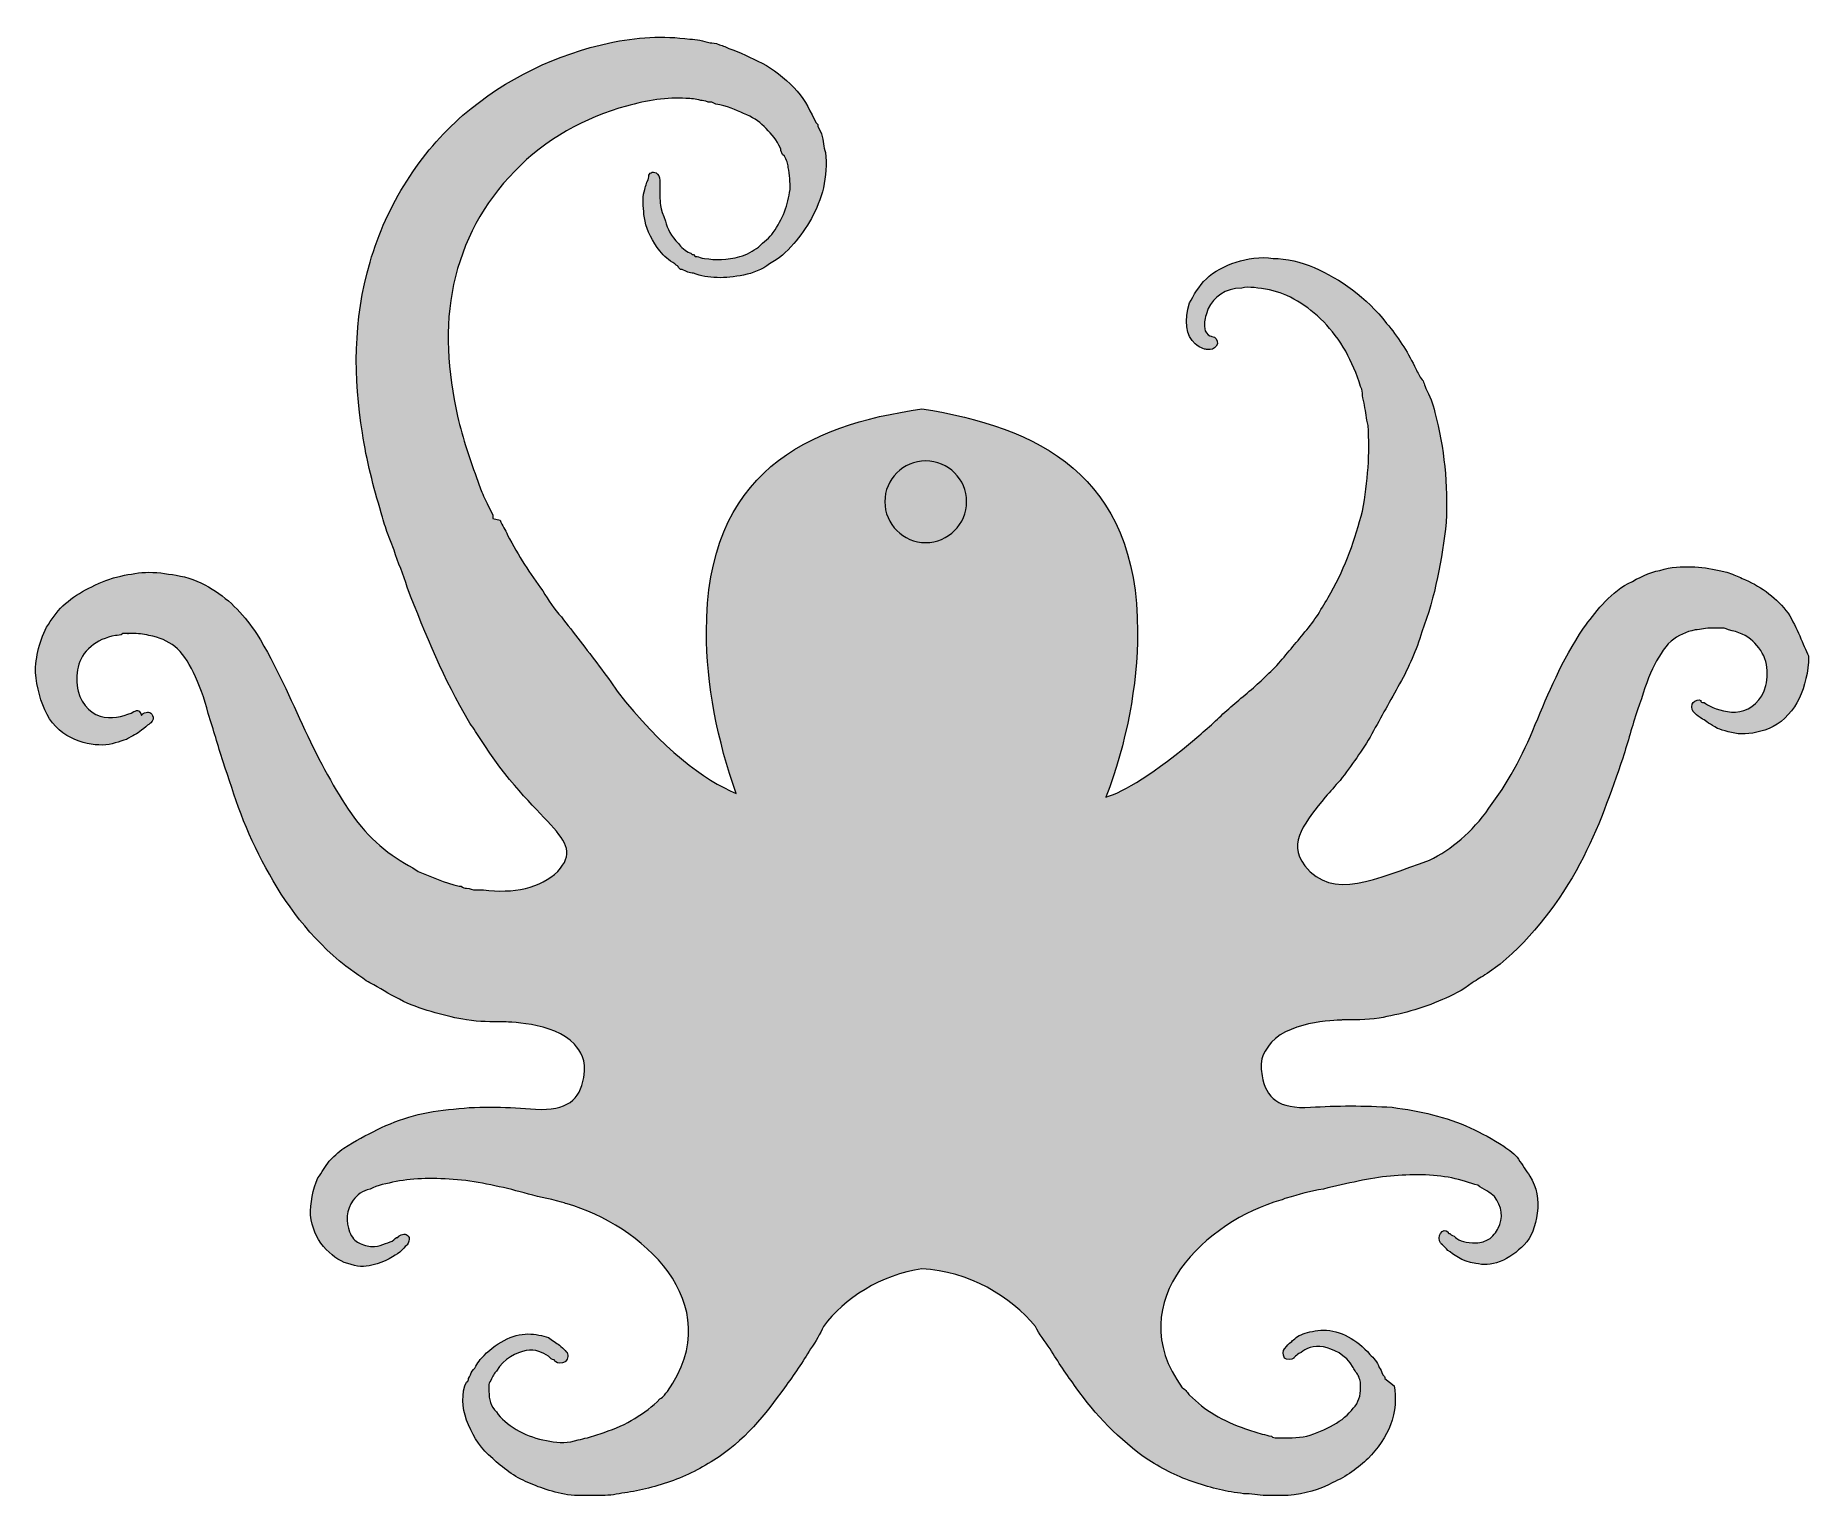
# Model space of a CAD drawing. Header units: inches. Extents: x 2.4 to 97.8, y 35.7 to 114.3.
import ezdxf

# ---------------------------------------------------------------- set-up
doc = ezdxf.new("R2010")
doc.units = ezdxf.units.IN
doc.header["$MEASUREMENT"] = 0
doc.layers.add('Layer 1', color=7, linetype='Continuous')

msp = doc.modelspace()

# ---------------------------------------------------------------- hatches: boundary and pattern name
at = {"layer": 'Layer 1', "true_color": 0xffffff}
h = msp.add_hatch(color=7, dxfattribs=at)
h.dxf.hatch_style = 2
edge = h.paths.add_edge_path()
edge.add_spline(control_points=[(96.7, 83.2), (96.1, 84), (95.3, 84.6), (94.4, 85), (94.2, 85.1), (93.9, 85.2), (93.7, 85.3), (93.7, 85.3), (93.4, 85.4), (93.4, 85.4), (93.4, 85.4), (93, 85.5), (93, 85.5), (92.5, 85.6), (92, 85.7), (91.5, 85.7), (91, 85.7), (90.4, 85.7), (89.8, 85.5), (89.2, 85.4), (88.7, 85.1), (88.1, 84.8), (87, 84.2), (86.3, 83.2), (85.7, 82.4), (84.5, 80.6), (83.8, 78.9), (83.1, 77.2), (82.4, 75.5), (81.6, 74), (80.6, 72.7), (79.7, 71.4), (78.6, 70.5), (77.4, 69.9), (74.5, 68.9), (72.2, 67.7), (70.7, 69.6), (69.7, 70.9), (70.8, 72), (71.8, 73.3), (72.1, 73.6), (72.3, 73.9), (72.6, 74.2), (73.2, 75), (73.8, 75.8), (74.3, 76.7), (74.8, 77.6), (75.3, 78.5), (75.8, 79.4), (76.3, 80.3), (76.7, 81.2), (77, 82.2), (77.7, 84.1), (78.1, 86.1), (78.3, 88.1), (78.4, 90.1), (78.2, 92.1), (77.7, 94), (77.6, 94.5), (77.4, 94.9), (77.2, 95.3), (77.1, 95.6), (77.1, 95.7), (76.9, 95.9), (76.8, 96.1), (76.7, 96.3), (76.6, 96.5), (76.2, 97.3), (75.7, 98.1), (75.1, 98.8), (74, 100.2), (72.6, 101.2), (71.2, 101.8), (70.5, 102.1), (69.7, 102.3), (69, 102.3), (68.3, 102.4), (67.6, 102.3), (67, 102.1), (66.4, 101.9), (65.8, 101.6), (65.4, 101.2), (65, 100.8), (64.7, 100.3), (64.5, 99.9), (64.2, 99), (64.3, 98.1), (64.8, 97.7), (65, 97.5), (65.3, 97.4), (65.4, 97.4), (65.6, 97.4), (65.6, 97.4), (65.6, 97.4), (65.8, 97.4), (65.9, 97.5), (66, 97.7), (66, 97.9), (65.9, 98.1), (65.7, 98.1), (65.7, 98.1), (65.5, 98.1), (65.4, 98.3), (65.3, 98.4), (65.3, 98.6), (65.3, 98.8), (65.3, 99), (65.4, 99.3), (65.5, 99.6), (65.8, 100.2), (66.4, 100.7), (67.3, 100.7), (67.7, 100.8), (68.2, 100.7), (68.8, 100.6), (69.3, 100.5), (69.8, 100.3), (70.3, 100), (71.3, 99.4), (72.2, 98.5), (72.9, 97.3), (73.2, 96.7), (73.5, 96.1), (73.7, 95.4), (73.8, 95.2), (73.8, 95.1), (73.8, 94.9), (73.8, 94.8), (73.9, 94.5), (73.9, 94.4), (74, 94), (74, 93.7), (74.1, 93.3), (74.2, 91.8), (74.1, 90.3), (73.8, 88.7), (73.4, 87.2), (72.9, 85.7), (72.1, 84.3), (71.7, 83.6), (71.3, 82.9), (70.8, 82.3), (70.3, 81.7), (69.8, 81.1), (69.3, 80.5), (68.7, 79.9), (68.2, 79.4), (67.6, 78.9), (67, 78.4), (66.4, 77.9), (65.9, 77.4), (65.6, 77.1), (65.3, 76.9), (65, 76.6), (62.5, 74.5), (61, 73.6), (60, 73.3), (61.1, 76.2), (61.7, 79.3), (61.7, 82.2), (61.7, 90.7), (56.3, 93.2), (50.1, 94.2), (43.9, 93.3), (38.5, 90.8), (38.5, 82.2), (38.5, 79.4), (39.1, 76.3), (40.1, 73.5), (38.4, 74.2), (36.1, 75.9), (33.7, 79), (33.1, 79.9), (32.4, 80.8), (31.7, 81.7), (31.4, 82.1), (31, 82.6), (30.7, 83), (30.3, 83.4), (30, 83.9), (29.7, 84.4), (29, 85.3), (28.4, 86.3), (27.8, 87.4), (27.7, 87.7), (27.5, 87.9), (27.4, 88.2), (27.4, 88.2), (27, 88.3), (27, 88.3), (27, 88.3), (27, 88.3), (27, 88.3), (27, 88.3), (27, 88.3), (27, 88.3), (27, 88.3), (27, 88.4), (27, 88.4), (27, 88.4), (27, 88.5), (27, 88.5), (27, 88.5), (26.9, 88.7), (26.9, 88.7), (26.9, 88.7), (26.7, 89.1), (26.7, 89.1), (26.7, 89.1), (26.5, 89.5), (26.5, 89.5), (26.4, 89.8), (26.3, 90), (26.2, 90.3), (25.8, 91.4), (25.4, 92.6), (25.1, 93.8), (24.6, 96.2), (24.4, 98.6), (24.9, 100.9), (25.4, 103.2), (26.5, 105.3), (28.2, 107), (29.8, 108.7), (32, 109.9), (34.2, 110.5), (35.3, 110.8), (36.4, 111), (37.4, 110.9), (37.7, 110.9), (37.9, 110.9), (38.2, 110.8), (38.3, 110.8), (38.4, 110.8), (38.6, 110.7), (38.6, 110.7), (38.8, 110.7), (38.8, 110.7), (38.8, 110.7), (39, 110.6), (39, 110.6), (39.6, 110.5), (40.1, 110.3), (40.5, 110.1), (41, 109.9), (41.3, 109.7), (41.6, 109.4), (41.9, 109.1), (42.2, 108.8), (42.4, 108.4), (42.4, 108.4), (42.5, 108.2), (42.5, 108.2), (42.5, 108.2), (42.5, 108.2), (42.5, 108.2), (42.5, 108.2), (42.5, 108.2), (42.5, 108.2), (42.5, 108.2), (42.5, 108.2), (42.5, 108.2), (42.5, 108.2), (42.5, 108.1), (42.5, 108.1), (42.5, 108.1), (42.6, 107.9), (42.6, 107.9), (42.6, 107.9), (42.7, 107.8), (42.7, 107.8), (42.8, 107.6), (42.9, 107.4), (42.9, 107.2), (43, 106.8), (43, 106.4), (43, 106), (42.9, 105.2), (42.6, 104.4), (42.1, 103.7), (41.9, 103.4), (41.6, 103.2), (41.3, 102.9), (41, 102.7), (40.7, 102.5), (40.3, 102.4), (39.6, 102.2), (39, 102.2), (38.4, 102.3), (38.2, 102.3), (38.1, 102.4), (38, 102.4), (38, 102.4), (38, 102.4), (38, 102.4), (38, 102.4), (38, 102.4), (38, 102.4), (38, 102.4), (38, 102.4), (38, 102.4), (38, 102.4), (37.9, 102.4), (37.9, 102.4), (37.9, 102.4), (37.8, 102.5), (37.8, 102.5), (37.7, 102.5), (37.7, 102.6), (37.6, 102.6), (37.4, 102.7), (37.1, 102.9), (37, 103.1), (36.6, 103.5), (36.4, 103.9), (36.3, 104.3), (36, 105), (36, 105.4), (36, 105.6), (36, 105.7), (36, 105.9), (36, 106), (36, 106.1), (36, 106.2), (36, 106.3), (36, 106.4), (36, 106.5), (36, 106.5), (36, 106.5), (36, 106.5), (36, 106.5), (36, 106.7), (35.9, 106.8), (35.8, 106.9), (35.6, 107), (35.4, 106.9), (35.4, 106.7), (35.4, 106.7), (35.4, 106.6), (35.3, 106.4), (35.3, 106.3), (35.2, 106.2), (35.2, 106.1), (35.2, 106), (35.1, 105.8), (35.1, 105.6), (35.1, 105.2), (35.1, 104.8), (35.2, 104.3), (35.3, 103.8), (35.6, 103.2), (36, 102.7), (36.2, 102.4), (36.5, 102.2), (36.8, 102), (36.9, 101.9), (37, 101.9), (37, 101.8), (37, 101.8), (37.1, 101.7), (37.1, 101.7), (37.1, 101.7), (37.2, 101.7), (37.2, 101.7), (37.2, 101.7), (37.2, 101.7), (37.2, 101.7), (37.2, 101.7), (37.2, 101.7), (37.2, 101.7), (37.2, 101.7), (37.2, 101.7), (37.2, 101.7), (37.4, 101.6), (37.6, 101.5), (37.8, 101.5), (38.6, 101.2), (39.5, 101.2), (40.5, 101.4), (41, 101.5), (41.5, 101.7), (41.9, 102), (42.4, 102.3), (42.8, 102.6), (43.2, 103.1), (43.9, 103.9), (44.5, 104.9), (44.8, 106.1), (44.9, 106.7), (45, 107.4), (44.9, 108), (44.8, 108.3), (44.8, 108.6), (44.7, 109), (44.7, 109), (44.6, 109.2), (44.6, 109.2), (44.6, 109.2), (44.5, 109.4), (44.5, 109.4), (44.5, 109.4), (44.5, 109.5), (44.5, 109.5), (44.5, 109.5), (44.4, 109.6), (44.4, 109.6), (44.4, 109.6), (44.3, 109.8), (44.3, 109.8), (44, 110.4), (43.7, 111), (43.2, 111.5), (42.7, 112), (42.1, 112.5), (41.5, 112.8), (40.9, 113.1), (40.3, 113.4), (39.7, 113.6), (39.7, 113.6), (39.5, 113.7), (39.5, 113.7), (39.4, 113.7), (39.3, 113.8), (39.2, 113.8), (39, 113.9), (38.8, 113.9), (38.7, 113.9), (38.3, 114), (38, 114.1), (37.6, 114.1), (36.2, 114.3), (34.7, 114.2), (33.3, 113.9), (30.5, 113.3), (27.7, 112), (25.4, 110), (23.1, 108), (21.3, 105.2), (20.4, 102.1), (19.5, 99), (19.5, 95.8), (20, 92.9), (20.2, 91.4), (20.6, 90), (21, 88.6), (21.1, 88.3), (21.2, 87.9), (21.3, 87.6), (21.3, 87.6), (21.5, 87.1), (21.5, 87.1), (21.5, 87.1), (21.7, 86.6), (21.7, 86.6), (21.9, 85.9), (22.2, 85.3), (22.4, 84.6), (23.4, 82), (24.4, 79.6), (25.7, 77.4), (25.9, 77.1), (26.1, 76.8), (26.3, 76.5), (29.2, 71.8), (32.2, 71.1), (30.5, 69.3), (29.6, 68.4), (28.1, 68.1), (26.5, 68.3), (26.5, 68.3), (26.4, 68.3), (26.4, 68.3), (26.3, 68.3), (26.2, 68.3), (26.1, 68.3), (25.9, 68.3), (25.8, 68.4), (25.6, 68.4), (25.5, 68.4), (25.4, 68.4), (25.3, 68.5), (25.3, 68.5), (25.2, 68.5), (25.2, 68.5), (24.4, 68.7), (23.7, 69), (23, 69.3), (23, 69.3), (22.7, 69.5), (22.7, 69.5), (21.5, 70.1), (20.3, 71.1), (19.4, 72.4), (18.5, 73.7), (17.7, 75.2), (16.9, 76.9), (16.1, 78.6), (15.4, 80.3), (14.3, 82.1), (13.7, 83), (12.9, 83.9), (11.9, 84.5), (11.4, 84.8), (10.8, 85.1), (10.2, 85.2), (9.6, 85.3), (9.1, 85.4), (8.5, 85.4), (8, 85.4), (7.5, 85.3), (7, 85.2), (7, 85.2), (6.6, 85.1), (6.6, 85.1), (6.6, 85.1), (6.3, 85), (6.3, 85), (6, 84.9), (5.8, 84.8), (5.6, 84.7), (4.7, 84.3), (3.8, 83.7), (3.3, 82.9), (2.7, 82.1), (2.5, 81.2), (2.4, 80.3), (2.4, 79.5), (2.6, 78.7), (2.9, 78), (3.2, 77.3), (3.7, 76.8), (4.3, 76.5), (4.9, 76.2), (5.5, 76.1), (6, 76.1), (6.5, 76.1), (6.9, 76.3), (7.3, 76.4), (7.6, 76.6), (7.9, 76.7), (8.1, 76.9), (8.3, 77), (8.4, 77.2), (8.5, 77.2), (8.6, 77.3), (8.6, 77.3), (8.6, 77.3), (8.7, 77.4), (8.8, 77.6), (8.7, 77.7), (8.6, 77.9), (8.4, 77.9), (8.2, 77.8), (8.2, 77.8), (8.2, 77.8), (8.2, 77.8), (8.2, 77.8), (8.2, 77.8), (8.1, 77.7), (8, 78), (7.9, 78), (7.7, 77.9), (7.3, 77.7), (6.7, 77.5), (6.1, 77.6), (5.5, 77.7), (4.9, 78.2), (4.7, 79), (4.6, 79.4), (4.6, 79.9), (4.7, 80.3), (4.8, 80.7), (5, 81.1), (5.4, 81.4), (5.7, 81.7), (6.2, 81.9), (6.7, 82), (6.8, 82), (7, 82), (7.1, 82.1), (7.1, 82.1), (7.4, 82.1), (7.4, 82.1), (7.4, 82.1), (7.4, 82.1), (7.4, 82.1), (7.4, 82.1), (7.3, 82.1), (7.4, 82.1), (7.4, 82.1), (7.4, 82.1), (7.4, 82.1), (7.4, 82.1), (7.5, 82.1), (7.5, 82.1), (7.5, 82.1), (7.6, 82.1), (7.6, 82.1), (7.9, 82.1), (8.2, 82.1), (8.5, 82), (9.1, 81.9), (9.5, 81.7), (9.9, 81.4), (10.3, 81.1), (10.6, 80.6), (10.9, 80), (11.2, 79.4), (11.5, 78.6), (11.7, 77.8), (12, 76.9), (12.2, 76.1), (12.5, 75.2), (13.1, 73.4), (13.7, 71.4), (14.8, 69.5), (15.8, 67.6), (17.2, 65.7), (19.1, 64.2), (19.1, 64.2), (19.8, 63.7), (19.8, 63.7), (20.1, 63.5), (20.3, 63.3), (20.6, 63.2), (21.1, 62.9), (21.6, 62.6), (22.2, 62.3), (23.3, 61.8), (24.5, 61.5), (25.6, 61.3), (26.3, 61.2), (26.9, 61.2), (27.6, 61.2), (27.6, 61.2), (27.6, 61.2), (27.6, 61.2), (27.6, 61.2), (30.3, 61.2), (31.4, 60), (31.7, 59.6), (32.1, 59.2), (31.9, 58.2), (31.7, 57), (31, 56.4), (29.3, 56.5), (29.3, 56.5), (29.3, 56.5), (29.3, 56.5), (27.9, 56.6), (26.4, 56.7), (24.9, 56.5), (23.4, 56.4), (22, 56), (20.8, 55.4), (20.2, 55.1), (19.6, 54.8), (19, 54.4), (18.7, 54.2), (18.4, 53.9), (18.2, 53.7), (18, 53.4), (17.8, 53.1), (17.6, 52.8), (17.3, 52.2), (17.2, 51.4), (17.2, 50.8), (17.3, 50.1), (17.5, 49.6), (17.9, 49.1), (18.3, 48.7), (18.7, 48.3), (19.2, 48.2), (19.7, 48), (20.1, 48), (20.5, 48.1), (21.3, 48.3), (21.7, 48.6), (22, 48.8), (22.1, 48.9), (22.2, 49), (22.3, 49.1), (22.4, 49.2), (22.4, 49.2), (22.4, 49.2), (22.5, 49.3), (22.5, 49.5), (22.5, 49.6), (22.4, 49.8), (22.2, 49.8), (22, 49.7), (22, 49.7), (22, 49.7), (22, 49.7), (22, 49.7), (22, 49.7), (21.9, 49.6), (21.8, 49.6), (21.7, 49.5), (21.6, 49.4), (21.3, 49.3), (20.9, 49.1), (20.5, 49.1), (20.3, 49.1), (20, 49.2), (19.8, 49.3), (19.6, 49.4), (19.4, 49.6), (19.3, 49.9), (19.1, 50.4), (19.1, 51.1), (19.5, 51.6), (19.7, 51.9), (20, 52.1), (20.4, 52.2), (20.8, 52.4), (21.3, 52.5), (21.8, 52.6), (22.8, 52.8), (23.9, 52.8), (25.1, 52.7), (26.3, 52.6), (27.5, 52.3), (28.7, 52), (29.3, 51.8), (30, 51.7), (30.7, 51.5), (30.8, 51.5), (30.9, 51.4), (31, 51.4), (34.9, 50.3), (39.8, 46.1), (36.4, 41.3), (36.3, 41.2), (36.2, 41), (36, 40.9), (35.2, 40.1), (34.2, 39.5), (33, 39.1), (32.7, 39), (32.4, 38.9), (32.1, 38.8), (31.9, 38.8), (31.8, 38.7), (31.6, 38.7), (31.6, 38.7), (31.2, 38.6), (31.2, 38.6), (30.7, 38.5), (30.2, 38.6), (29.7, 38.7), (28.7, 38.9), (27.7, 39.5), (27.2, 40.2), (26.9, 40.5), (26.8, 40.9), (26.8, 41.3), (26.8, 41.3), (26.8, 41.4), (26.8, 41.4), (26.8, 41.5), (26.8, 41.5), (26.8, 41.6), (26.8, 41.7), (26.8, 41.8), (26.9, 41.9), (27, 42.1), (27.1, 42.3), (27.2, 42.4), (27.6, 43.1), (28.3, 43.4), (28.8, 43.5), (29.3, 43.6), (29.7, 43.4), (30, 43.2), (30.1, 43.1), (30.2, 43), (30.3, 43), (30.4, 42.9), (30.4, 42.9), (30.4, 42.9), (30.4, 42.9), (30.4, 42.9), (30.4, 42.9), (30.5, 42.8), (30.7, 42.8), (30.9, 42.9), (31, 43), (31.1, 43.2), (31, 43.4), (31, 43.4), (31, 43.4), (30.9, 43.5), (30.8, 43.6), (30.7, 43.7), (30.6, 43.8), (30.4, 43.9), (30.2, 44.1), (30, 44.2), (29.7, 44.3), (29.3, 44.4), (28.9, 44.4), (28.1, 44.4), (27.1, 43.9), (26.4, 43.1), (26.2, 42.9), (26.1, 42.6), (25.9, 42.4), (25.8, 42.3), (25.8, 42.1), (25.7, 42), (25.7, 41.9), (25.7, 41.9), (25.6, 41.8), (25.6, 41.8), (25.5, 41.6), (25.5, 41.6), (25.3, 40.9), (25.4, 40.2), (25.7, 39.5), (26, 38.8), (26.4, 38.2), (27, 37.7), (27.5, 37.2), (28.2, 36.7), (28.9, 36.4), (29.6, 36.1), (30.4, 35.8), (31.4, 35.7), (31.7, 35.7), (31.7, 35.7), (32, 35.7), (32.2, 35.7), (32.4, 35.7), (32.6, 35.7), (33, 35.7), (33.4, 35.7), (33.8, 35.8), (34.6, 35.9), (35.5, 36.1), (36.4, 36.4), (37.3, 36.7), (38.1, 37.1), (38.9, 37.6), (40.5, 38.6), (41.7, 40.1), (42.7, 41.5), (43.2, 42.2), (43.7, 42.9), (44.1, 43.6), (44.4, 44), (44.6, 44.4), (44.8, 44.8), (45.9, 46.3), (47.9, 47.6), (50.1, 47.9), (52.6, 47.8), (54.9, 46.4), (56.2, 44.8), (56.4, 44.4), (56.7, 44), (57, 43.6), (57.4, 42.9), (57.9, 42.2), (58.4, 41.5), (59.4, 40.1), (60.7, 38.7), (62.3, 37.6), (63.1, 37.1), (63.9, 36.7), (64.8, 36.4), (65.7, 36.1), (66.5, 35.9), (67.4, 35.8), (67.8, 35.8), (68.2, 35.7), (68.6, 35.7), (68.8, 35.7), (69, 35.7), (69.2, 35.7), (69.5, 35.7), (69.5, 35.7), (69.8, 35.7), (70.7, 35.8), (71.5, 36), (72.2, 36.4), (72.9, 36.7), (73.6, 37.2), (74.1, 37.7), (74.6, 38.2), (75.1, 38.9), (75.3, 39.5), (75.6, 40.2), (75.6, 41), (75.5, 41.6), (75.5, 41.6), (75, 42), (75, 42), (75, 42.1), (75, 42.1), (74.9, 42.2), (74.8, 42.4), (74.8, 42.5), (74.7, 42.6), (74.6, 42.9), (74.4, 43.1), (74.2, 43.3), (73.5, 44.1), (72.6, 44.6), (71.7, 44.6), (71.3, 44.6), (70.9, 44.5), (70.6, 44.4), (70.3, 44.3), (70.1, 44.1), (70, 44), (69.8, 43.9), (69.7, 43.7), (69.7, 43.7), (69.6, 43.6), (69.6, 43.6), (69.6, 43.6), (69.5, 43.5), (69.5, 43.3), (69.6, 43.1), (69.7, 43), (70, 43), (70.1, 43.1), (70.1, 43.1), (70.1, 43.1), (70.1, 43.1), (70.1, 43.1), (70.1, 43.1), (70.2, 43.2), (70.3, 43.3), (70.3, 43.3), (70.5, 43.4), (70.7, 43.6), (71.2, 43.8), (71.7, 43.7), (72.2, 43.6), (72.9, 43.3), (73.3, 42.6), (73.4, 42.4), (73.5, 42.3), (73.6, 42.1), (73.6, 42), (73.7, 41.9), (73.7, 41.8), (73.7, 41.8), (73.7, 41.7), (73.7, 41.6), (73.7, 41.6), (73.7, 41.5), (73.7, 41.5), (73.7, 41.1), (73.6, 40.7), (73.3, 40.4), (72.8, 39.7), (71.8, 39.2), (70.8, 38.9), (70.3, 38.8), (69.7, 38.8), (69.3, 38.8), (69.3, 38.8), (68.9, 38.8), (68.9, 38.9), (68.7, 38.9), (68.6, 39), (68.4, 39), (68.1, 39.1), (67.8, 39.2), (67.5, 39.3), (66.3, 39.7), (65.3, 40.3), (64.5, 41.1), (64.4, 41.2), (64.3, 41.4), (64.1, 41.5), (60.7, 46.2), (65.5, 50.5), (69.4, 51.6), (69.5, 51.6), (69.6, 51.7), (69.7, 51.7), (70.4, 51.9), (71, 52.1), (71.7, 52.2), (73, 52.5), (74.2, 52.8), (75.3, 52.9), (76.4, 53), (77.6, 53), (78.6, 52.8), (79.1, 52.7), (79.6, 52.5), (80, 52.4), (80.3, 52.2), (80.7, 52), (80.9, 51.8), (81.3, 51.3), (81.4, 50.6), (81.1, 50.1), (81, 49.9), (80.8, 49.6), (80.6, 49.5), (80.4, 49.4), (80.2, 49.3), (79.9, 49.3), (79.4, 49.3), (79, 49.4), (78.8, 49.6), (78.7, 49.7), (78.6, 49.7), (78.5, 49.8), (78.4, 49.8), (78.4, 49.9), (78.4, 49.9), (78.4, 49.9), (78.4, 49.9), (78.4, 49.9), (78.3, 50), (78.1, 50), (78, 49.8), (77.9, 49.7), (77.9, 49.4), (78, 49.3), (78, 49.3), (78, 49.3), (78.1, 49.2), (78.2, 49.1), (78.3, 49), (78.4, 48.9), (78.7, 48.7), (79.1, 48.3), (79.9, 48.2), (80.3, 48.1), (80.7, 48.1), (81.2, 48.3), (81.7, 48.5), (82.1, 48.8), (82.5, 49.2), (82.9, 49.6), (83.1, 50.2), (83.2, 50.9), (83.3, 51.6), (83.2, 52.3), (82.8, 52.9), (82.6, 53.2), (82.4, 53.5), (82.2, 53.8), (82, 54.1), (81.7, 54.3), (81.4, 54.5), (80.8, 54.9), (80.2, 55.2), (79.6, 55.5), (78.3, 56.1), (76.9, 56.4), (75.4, 56.6), (73.9, 56.7), (72.4, 56.7), (71, 56.6), (69.3, 56.5), (68.6, 57.1), (68.4, 58.3), (68.2, 59.3), (68.6, 59.7), (68.9, 60.1), (70, 61.3), (72.7, 61.3), (72.7, 61.3), (72.7, 61.3), (72.7, 61.3), (72.7, 61.3), (73.3, 61.3), (74, 61.3), (74.7, 61.4), (75.8, 61.6), (77, 61.9), (78.1, 62.4), (78.6, 62.6), (79.2, 62.9), (79.7, 63.3), (80, 63.5), (80.2, 63.6), (80.5, 63.8), (80.5, 63.8), (81.2, 64.3), (81.2, 64.3), (83, 65.8), (84.4, 67.7), (85.5, 69.7), (86.5, 71.6), (87.2, 73.6), (87.8, 75.4), (88.1, 76.3), (88.3, 77.1), (88.6, 78), (88.9, 78.8), (89.1, 79.6), (89.4, 80.2), (89.7, 80.8), (90, 81.3), (90.4, 81.7), (90.8, 82), (91.2, 82.2), (91.7, 82.3), (92, 82.3), (92.3, 82.4), (92.6, 82.4), (92.6, 82.4), (92.7, 82.4), (92.7, 82.4), (92.7, 82.4), (92.8, 82.4), (92.8, 82.4), (92.8, 82.4), (92.8, 82.4), (92.8, 82.4), (92.8, 82.4), (92.8, 82.4), (92.8, 82.4), (92.8, 82.4), (92.8, 82.4), (92.8, 82.4), (92.8, 82.4), (93.1, 82.4), (93.1, 82.4), (93.2, 82.4), (93.3, 82.4), (93.5, 82.3), (94, 82.2), (94.5, 82), (94.8, 81.7), (95.1, 81.4), (95.4, 81), (95.5, 80.6), (95.6, 80.2), (95.6, 79.7), (95.5, 79.3), (95.3, 78.5), (94.7, 78), (94.1, 77.9), (93.5, 77.8), (92.9, 78), (92.5, 78.2), (92.3, 78.3), (92.2, 78.4), (92.1, 78.4), (92, 78.4), (92, 78.5), (92, 78.5), (92, 78.5), (92, 78.5), (92, 78.5), (91.9, 78.6), (91.7, 78.5), (91.6, 78.4), (91.5, 78.3), (91.5, 78), (91.6, 77.9), (91.6, 77.9), (91.6, 77.9), (91.7, 77.8), (91.8, 77.7), (91.9, 77.6), (92.1, 77.5), (92.3, 77.4), (92.5, 77.2), (92.9, 77), (93.2, 76.9), (93.7, 76.7), (94.2, 76.7), (94.7, 76.7), (95.3, 76.8), (95.9, 77.1), (96.5, 77.4), (97, 78), (97.3, 78.6), (97.6, 79.3), (97.8, 80), (97.8, 80.9), (97.5, 81.5), (97.2, 82.4), (96.7, 83.2)], knot_values=[0, 0, 0, 0, 1, 1, 1, 2, 2, 2, 3, 3, 3, 4, 4, 4, 5, 5, 5, 6, 6, 6, 7, 7, 7, 8, 8, 8, 9, 9, 9, 10, 10, 10, 11, 11, 11, 12, 12, 12, 13, 13, 13, 14, 14, 14, 15, 15, 15, 16, 16, 16, 17, 17, 17, 18, 18, 18, 19, 19, 19, 20, 20, 20, 21, 21, 21, 22, 22, 22, 23, 23, 23, 24, 24, 24, 25, 25, 25, 26, 26, 26, 27, 27, 27, 28, 28, 28, 29, 29, 29, 30, 30, 30, 31, 31, 31, 32, 32, 32, 33, 33, 33, 34, 34, 34, 35, 35, 35, 36, 36, 36, 37, 37, 37, 38, 38, 38, 39, 39, 39, 40, 40, 40, 41, 41, 41, 42, 42, 42, 43, 43, 43, 44, 44, 44, 45, 45, 45, 46, 46, 46, 47, 47, 47, 48, 48, 48, 49, 49, 49, 50, 50, 50, 51, 51, 51, 52, 52, 52, 53, 53, 53, 54, 54, 54, 55, 55, 55, 56, 56, 56, 57, 57, 57, 58, 58, 58, 59, 59, 59, 60, 60, 60, 61, 61, 61, 62, 62, 62, 63, 63, 63, 64, 64, 64, 65, 65, 65, 66, 66, 66, 67, 67, 67, 68, 68, 68, 69, 69, 69, 70, 70, 70, 71, 71, 71, 72, 72, 72, 73, 73, 73, 74, 74, 74, 75, 75, 75, 76, 76, 76, 77, 77, 77, 78, 78, 78, 79, 79, 79, 80, 80, 80, 81, 81, 81, 82, 82, 82, 83, 83, 83, 84, 84, 84, 85, 85, 85, 86, 86, 86, 87, 87, 87, 88, 88, 88, 89, 89, 89, 90, 90, 90, 91, 91, 91, 92, 92, 92, 93, 93, 93, 94, 94, 94, 95, 95, 95, 96, 96, 96, 97, 97, 97, 98, 98, 98, 99, 99, 99, 100, 100, 100, 101, 101, 101, 102, 102, 102, 103, 103, 103, 104, 104, 104, 105, 105, 105, 106, 106, 106, 107, 107, 107, 108, 108, 108, 109, 109, 109, 110, 110, 110, 111, 111, 111, 112, 112, 112, 113, 113, 113, 114, 114, 114, 115, 115, 115, 116, 116, 116, 117, 117, 117, 118, 118, 118, 119, 119, 119, 120, 120, 120, 121, 121, 121, 122, 122, 122, 123, 123, 123, 124, 124, 124, 125, 125, 125, 126, 126, 126, 127, 127, 127, 128, 128, 128, 129, 129, 129, 130, 130, 130, 131, 131, 131, 132, 132, 132, 133, 133, 133, 134, 134, 134, 135, 135, 135, 136, 136, 136, 137, 137, 137, 138, 138, 138, 139, 139, 139, 140, 140, 140, 141, 141, 141, 142, 142, 142, 143, 143, 143, 144, 144, 144, 145, 145, 145, 146, 146, 146, 147, 147, 147, 148, 148, 148, 149, 149, 149, 150, 150, 150, 151, 151, 151, 152, 152, 152, 153, 153, 153, 154, 154, 154, 155, 155, 155, 156, 156, 156, 157, 157, 157, 158, 158, 158, 159, 159, 159, 160, 160, 160, 161, 161, 161, 162, 162, 162, 163, 163, 163, 164, 164, 164, 165, 165, 165, 166, 166, 166, 167, 167, 167, 168, 168, 168, 169, 169, 169, 170, 170, 170, 171, 171, 171, 172, 172, 172, 173, 173, 173, 174, 174, 174, 175, 175, 175, 176, 176, 176, 177, 177, 177, 178, 178, 178, 179, 179, 179, 180, 180, 180, 181, 181, 181, 182, 182, 182, 183, 183, 183, 184, 184, 184, 185, 185, 185, 186, 186, 186, 187, 187, 187, 188, 188, 188, 189, 189, 189, 190, 190, 190, 191, 191, 191, 192, 192, 192, 193, 193, 193, 194, 194, 194, 195, 195, 195, 196, 196, 196, 197, 197, 197, 198, 198, 198, 199, 199, 199, 200, 200, 200, 201, 201, 201, 202, 202, 202, 203, 203, 203, 204, 204, 204, 205, 205, 205, 206, 206, 206, 207, 207, 207, 208, 208, 208, 209, 209, 209, 210, 210, 210, 211, 211, 211, 212, 212, 212, 213, 213, 213, 214, 214, 214, 215, 215, 215, 216, 216, 216, 217, 217, 217, 218, 218, 218, 219, 219, 219, 220, 220, 220, 221, 221, 221, 222, 222, 222, 223, 223, 223, 224, 224, 224, 225, 225, 225, 226, 226, 226, 227, 227, 227, 228, 228, 228, 229, 229, 229, 230, 230, 230, 231, 231, 231, 232, 232, 232, 233, 233, 233, 234, 234, 234, 235, 235, 235, 236, 236, 236, 237, 237, 237, 238, 238, 238, 239, 239, 239, 240, 240, 240, 241, 241, 241, 242, 242, 242, 243, 243, 243, 244, 244, 244, 245, 245, 245, 246, 246, 246, 247, 247, 247, 248, 248, 248, 249, 249, 249, 250, 250, 250, 251, 251, 251, 252, 252, 252, 253, 253, 253, 254, 254, 254, 255, 255, 255, 256, 256, 256, 257, 257, 257, 258, 258, 258, 259, 259, 259, 260, 260, 260, 261, 261, 261, 262, 262, 262, 263, 263, 263, 264, 264, 264, 265, 265, 265, 266, 266, 266, 267, 267, 267, 268, 268, 268, 269, 269, 269, 270, 270, 270, 271, 271, 271, 272, 272, 272, 273, 273, 273, 274, 274, 274, 275, 275, 275, 276, 276, 276, 277, 277, 277, 278, 278, 278, 279, 279, 279, 280, 280, 280, 281, 281, 281, 282, 282, 282, 283, 283, 283, 284, 284, 284, 285, 285, 285, 286, 286, 286, 287, 287, 287, 288, 288, 288, 289, 289, 289, 290, 290, 290, 291, 291, 291, 292, 292, 292, 293, 293, 293, 294, 294, 294, 295, 295, 295, 296, 296, 296, 297, 297, 297, 298, 298, 298, 299, 299, 299, 300, 300, 300, 301, 301, 301, 302, 302, 302, 303, 303, 303, 304, 304, 304, 305, 305, 305, 306, 306, 306, 307, 307, 307, 308, 308, 308, 309, 309, 309, 310, 310, 310, 311, 311, 311, 312, 312, 312, 313, 313, 313, 314, 314, 314, 315, 315, 315, 316, 316, 316, 317, 317, 317, 318, 318, 318, 319, 319, 319, 320, 320, 320, 321, 321, 321, 322, 322, 322, 323, 323, 323, 324, 324, 324, 325, 325, 325, 326, 326, 326, 327, 327, 327, 328, 328, 328, 329, 329, 329, 330, 330, 330, 331, 331, 331, 332, 332, 332, 333, 333, 333, 334, 334, 334, 335, 335, 335, 336, 336, 336, 337, 337, 337, 338, 338, 338, 339, 339, 339, 340, 340, 340, 341, 341, 341, 342, 342, 342, 343, 343, 343, 344, 344, 344, 345, 345, 345, 346, 346, 346, 347, 347, 347, 348, 348, 348, 349, 349, 349, 350, 350, 350, 351, 351, 351, 352, 352, 352, 353, 353, 353, 354, 354, 354, 355, 355, 355, 356, 356, 356, 357, 357, 357, 358, 358, 358, 359, 359, 359, 360, 360, 360, 361, 361, 361, 362, 362, 362, 363, 363, 363, 364, 364, 364, 365, 365, 365, 366, 366, 366, 367, 367, 367, 368, 368, 368, 369, 369, 369, 370, 370, 370, 371, 371, 371, 372, 372, 372, 373, 373, 373, 374, 374, 374, 375, 375, 375, 376, 376, 376, 377, 377, 377, 378, 378, 378, 379, 379, 379, 380, 380, 380, 381, 381, 381, 382, 382, 382, 383, 383, 383, 384, 384, 384, 385, 385, 385, 386, 386, 386, 387, 387, 387, 388, 388, 388, 389, 389, 389, 390, 390, 390, 391, 391, 391, 392, 392, 392, 393, 393, 393, 394, 394, 394, 395, 395, 395, 395], degree=3, periodic=1)

# ---------------------------------------------------------------- linework, layer by layer
at = {"layer": 'Layer 1', "lineweight": 0}
for points, knots in [([(96.7, 83.2), (96.1, 84), (95.3, 84.6), (94.4, 85), (94.2, 85.1), (93.9, 85.2), (93.7, 85.3), (93.7, 85.3), (93.4, 85.4), (93.4, 85.4), (93.4, 85.4), (93, 85.5), (93, 85.5), (92.5, 85.6), (92, 85.7), (91.5, 85.7), (91, 85.7), (90.4, 85.7), (89.8, 85.5), (89.2, 85.4), (88.7, 85.1), (88.1, 84.8), (87, 84.2), (86.3, 83.2), (85.7, 82.4), (84.5, 80.6), (83.8, 78.9), (83.1, 77.2), (82.4, 75.5), (81.6, 74), (80.6, 72.7), (79.7, 71.4), (78.6, 70.5), (77.4, 69.9), (74.5, 68.9), (72.2, 67.7), (70.7, 69.6), (69.7, 70.9), (70.8, 72), (71.8, 73.3), (72.1, 73.6), (72.3, 73.9), (72.6, 74.2), (73.2, 75), (73.8, 75.8), (74.3, 76.7), (74.8, 77.6), (75.3, 78.5), (75.8, 79.4), (76.3, 80.3), (76.7, 81.2), (77, 82.2), (77.7, 84.1), (78.1, 86.1), (78.3, 88.1), (78.4, 90.1), (78.2, 92.1), (77.7, 94), (77.6, 94.5), (77.4, 94.9), (77.2, 95.3), (77.1, 95.6), (77.1, 95.7), (76.9, 95.9), (76.8, 96.1), (76.7, 96.3), (76.6, 96.5), (76.2, 97.3), (75.7, 98.1), (75.1, 98.8), (74, 100.2), (72.6, 101.2), (71.2, 101.8), (70.5, 102.1), (69.7, 102.3), (69, 102.3), (68.3, 102.4), (67.6, 102.3), (67, 102.1), (66.4, 101.9), (65.8, 101.6), (65.4, 101.2), (65, 100.8), (64.7, 100.3), (64.5, 99.9), (64.2, 99), (64.3, 98.1), (64.8, 97.7), (65, 97.5), (65.3, 97.4), (65.4, 97.4), (65.6, 97.4), (65.6, 97.4), (65.6, 97.4), (65.8, 97.4), (65.9, 97.5), (66, 97.7), (66, 97.9), (65.9, 98.1), (65.7, 98.1), (65.7, 98.1), (65.5, 98.1), (65.4, 98.3), (65.3, 98.4), (65.3, 98.6), (65.3, 98.8), (65.3, 99), (65.4, 99.3), (65.5, 99.6), (65.8, 100.2), (66.4, 100.7), (67.3, 100.7), (67.7, 100.8), (68.2, 100.7), (68.8, 100.6), (69.3, 100.5), (69.8, 100.3), (70.3, 100), (71.3, 99.4), (72.2, 98.5), (72.9, 97.3), (73.2, 96.7), (73.5, 96.1), (73.7, 95.4), (73.8, 95.2), (73.8, 95.1), (73.8, 94.9), (73.8, 94.8), (73.9, 94.5), (73.9, 94.4), (74, 94), (74, 93.7), (74.1, 93.3), (74.2, 91.8), (74.1, 90.3), (73.8, 88.7), (73.4, 87.2), (72.9, 85.7), (72.1, 84.3), (71.7, 83.6), (71.3, 82.9), (70.8, 82.3), (70.3, 81.7), (69.8, 81.1), (69.3, 80.5), (68.7, 79.9), (68.2, 79.4), (67.6, 78.9), (67, 78.4), (66.4, 77.9), (65.9, 77.4), (65.6, 77.1), (65.3, 76.9), (65, 76.6), (62.5, 74.5), (61, 73.6), (60, 73.3), (61.1, 76.2), (61.7, 79.3), (61.7, 82.2), (61.7, 90.7), (56.3, 93.2), (50.1, 94.2), (43.9, 93.3), (38.5, 90.8), (38.5, 82.2), (38.5, 79.4), (39.1, 76.3), (40.1, 73.5), (38.4, 74.2), (36.1, 75.9), (33.7, 79), (33.1, 79.9), (32.4, 80.8), (31.7, 81.7), (31.4, 82.1), (31, 82.6), (30.7, 83), (30.3, 83.4), (30, 83.9), (29.7, 84.4), (29, 85.3), (28.4, 86.3), (27.8, 87.4), (27.7, 87.7), (27.5, 87.9), (27.4, 88.2), (27.4, 88.2), (27, 88.3), (27, 88.3), (27, 88.3), (27, 88.3), (27, 88.3), (27, 88.3), (27, 88.3), (27, 88.3), (27, 88.3), (27, 88.4), (27, 88.4), (27, 88.4), (27, 88.5), (27, 88.5), (27, 88.5), (26.9, 88.7), (26.9, 88.7), (26.9, 88.7), (26.7, 89.1), (26.7, 89.1), (26.7, 89.1), (26.5, 89.5), (26.5, 89.5), (26.4, 89.8), (26.3, 90), (26.2, 90.3), (25.8, 91.4), (25.4, 92.6), (25.1, 93.8), (24.6, 96.2), (24.4, 98.6), (24.9, 100.9), (25.4, 103.2), (26.5, 105.3), (28.2, 107), (29.8, 108.7), (32, 109.9), (34.2, 110.5), (35.3, 110.8), (36.4, 111), (37.4, 110.9), (37.7, 110.9), (37.9, 110.9), (38.2, 110.8), (38.3, 110.8), (38.4, 110.8), (38.6, 110.7), (38.6, 110.7), (38.8, 110.7), (38.8, 110.7), (38.8, 110.7), (39, 110.6), (39, 110.6), (39.6, 110.5), (40.1, 110.3), (40.5, 110.1), (41, 109.9), (41.3, 109.7), (41.6, 109.4), (41.9, 109.1), (42.2, 108.8), (42.4, 108.4), (42.4, 108.4), (42.5, 108.2), (42.5, 108.2), (42.5, 108.2), (42.5, 108.2), (42.5, 108.2), (42.5, 108.2), (42.5, 108.2), (42.5, 108.2), (42.5, 108.2), (42.5, 108.2), (42.5, 108.2), (42.5, 108.2), (42.5, 108.1), (42.5, 108.1), (42.5, 108.1), (42.6, 107.9), (42.6, 107.9), (42.6, 107.9), (42.7, 107.8), (42.7, 107.8), (42.8, 107.6), (42.9, 107.4), (42.9, 107.2), (43, 106.8), (43, 106.4), (43, 106), (42.9, 105.2), (42.6, 104.4), (42.1, 103.7), (41.9, 103.4), (41.6, 103.2), (41.3, 102.9), (41, 102.7), (40.7, 102.5), (40.3, 102.4), (39.6, 102.2), (39, 102.2), (38.4, 102.3), (38.2, 102.3), (38.1, 102.4), (38, 102.4), (38, 102.4), (38, 102.4), (38, 102.4), (38, 102.4), (38, 102.4), (38, 102.4), (38, 102.4), (38, 102.4), (38, 102.4), (38, 102.4), (37.9, 102.4), (37.9, 102.4), (37.9, 102.4), (37.8, 102.5), (37.8, 102.5), (37.7, 102.5), (37.7, 102.6), (37.6, 102.6), (37.4, 102.7), (37.1, 102.9), (37, 103.1), (36.6, 103.5), (36.4, 103.9), (36.3, 104.3), (36, 105), (36, 105.4), (36, 105.6), (36, 105.7), (36, 105.9), (36, 106), (36, 106.1), (36, 106.2), (36, 106.3), (36, 106.4), (36, 106.5), (36, 106.5), (36, 106.5), (36, 106.5), (36, 106.5), (36, 106.7), (35.9, 106.8), (35.8, 106.9), (35.6, 107), (35.4, 106.9), (35.4, 106.7), (35.4, 106.7), (35.4, 106.6), (35.3, 106.4), (35.3, 106.3), (35.2, 106.2), (35.2, 106.1), (35.2, 106), (35.1, 105.8), (35.1, 105.6), (35.1, 105.2), (35.1, 104.8), (35.2, 104.3), (35.3, 103.8), (35.6, 103.2), (36, 102.7), (36.2, 102.4), (36.5, 102.2), (36.8, 102), (36.9, 101.9), (37, 101.9), (37, 101.8), (37, 101.8), (37.1, 101.7), (37.1, 101.7), (37.1, 101.7), (37.2, 101.7), (37.2, 101.7), (37.2, 101.7), (37.2, 101.7), (37.2, 101.7), (37.2, 101.7), (37.2, 101.7), (37.2, 101.7), (37.2, 101.7), (37.2, 101.7), (37.2, 101.7), (37.4, 101.6), (37.6, 101.5), (37.8, 101.5), (38.6, 101.2), (39.5, 101.2), (40.5, 101.4), (41, 101.5), (41.5, 101.7), (41.9, 102), (42.4, 102.3), (42.8, 102.6), (43.2, 103.1), (43.9, 103.9), (44.5, 104.9), (44.8, 106.1), (44.9, 106.7), (45, 107.4), (44.9, 108), (44.8, 108.3), (44.8, 108.6), (44.7, 109), (44.7, 109), (44.6, 109.2), (44.6, 109.2), (44.6, 109.2), (44.5, 109.4), (44.5, 109.4), (44.5, 109.4), (44.5, 109.5), (44.5, 109.5), (44.5, 109.5), (44.4, 109.6), (44.4, 109.6), (44.4, 109.6), (44.3, 109.8), (44.3, 109.8), (44, 110.4), (43.7, 111), (43.2, 111.5), (42.7, 112), (42.1, 112.5), (41.5, 112.8), (40.9, 113.1), (40.3, 113.4), (39.7, 113.6), (39.7, 113.6), (39.5, 113.7), (39.5, 113.7), (39.4, 113.7), (39.3, 113.8), (39.2, 113.8), (39, 113.9), (38.8, 113.9), (38.7, 113.9), (38.3, 114), (38, 114.1), (37.6, 114.1), (36.2, 114.3), (34.7, 114.2), (33.3, 113.9), (30.5, 113.3), (27.7, 112), (25.4, 110), (23.1, 108), (21.3, 105.2), (20.4, 102.1), (19.5, 99), (19.5, 95.8), (20, 92.9), (20.2, 91.4), (20.6, 90), (21, 88.6), (21.1, 88.3), (21.2, 87.9), (21.3, 87.6), (21.3, 87.6), (21.5, 87.1), (21.5, 87.1), (21.5, 87.1), (21.7, 86.6), (21.7, 86.6), (21.9, 85.9), (22.2, 85.3), (22.4, 84.6), (23.4, 82), (24.4, 79.6), (25.7, 77.4), (25.9, 77.1), (26.1, 76.8), (26.3, 76.5), (29.2, 71.8), (32.2, 71.1), (30.5, 69.3), (29.6, 68.4), (28.1, 68.1), (26.5, 68.3), (26.5, 68.3), (26.4, 68.3), (26.4, 68.3), (26.3, 68.3), (26.2, 68.3), (26.1, 68.3), (25.9, 68.3), (25.8, 68.4), (25.6, 68.4), (25.5, 68.4), (25.4, 68.4), (25.3, 68.5), (25.3, 68.5), (25.2, 68.5), (25.2, 68.5), (24.4, 68.7), (23.7, 69), (23, 69.3), (23, 69.3), (22.7, 69.5), (22.7, 69.5), (21.5, 70.1), (20.3, 71.1), (19.4, 72.4), (18.5, 73.7), (17.7, 75.2), (16.9, 76.9), (16.1, 78.6), (15.4, 80.3), (14.3, 82.1), (13.7, 83), (12.9, 83.9), (11.9, 84.5), (11.4, 84.8), (10.8, 85.1), (10.2, 85.2), (9.6, 85.3), (9.1, 85.4), (8.5, 85.4), (8, 85.4), (7.5, 85.3), (7, 85.2), (7, 85.2), (6.6, 85.1), (6.6, 85.1), (6.6, 85.1), (6.3, 85), (6.3, 85), (6, 84.9), (5.8, 84.8), (5.6, 84.7), (4.7, 84.3), (3.8, 83.7), (3.3, 82.9), (2.7, 82.1), (2.5, 81.2), (2.4, 80.3), (2.4, 79.5), (2.6, 78.7), (2.9, 78), (3.2, 77.3), (3.7, 76.8), (4.3, 76.5), (4.9, 76.2), (5.5, 76.1), (6, 76.1), (6.5, 76.1), (6.9, 76.3), (7.3, 76.4), (7.6, 76.6), (7.9, 76.7), (8.1, 76.9), (8.3, 77), (8.4, 77.2), (8.5, 77.2), (8.6, 77.3), (8.6, 77.3), (8.6, 77.3), (8.7, 77.4), (8.8, 77.6), (8.7, 77.7), (8.6, 77.9), (8.4, 77.9), (8.2, 77.8), (8.2, 77.8), (8.2, 77.8), (8.2, 77.8), (8.2, 77.8), (8.2, 77.8), (8.1, 77.7), (8, 78), (7.9, 78), (7.7, 77.9), (7.3, 77.7), (6.7, 77.5), (6.1, 77.6), (5.5, 77.7), (4.9, 78.2), (4.7, 79), (4.6, 79.4), (4.6, 79.9), (4.7, 80.3), (4.8, 80.7), (5, 81.1), (5.4, 81.4), (5.7, 81.7), (6.2, 81.9), (6.7, 82), (6.8, 82), (7, 82), (7.1, 82.1), (7.1, 82.1), (7.4, 82.1), (7.4, 82.1), (7.4, 82.1), (7.4, 82.1), (7.4, 82.1), (7.4, 82.1), (7.3, 82.1), (7.4, 82.1), (7.4, 82.1), (7.4, 82.1), (7.4, 82.1), (7.4, 82.1), (7.5, 82.1), (7.5, 82.1), (7.5, 82.1), (7.6, 82.1), (7.6, 82.1), (7.9, 82.1), (8.2, 82.1), (8.5, 82), (9.1, 81.9), (9.5, 81.7), (9.9, 81.4), (10.3, 81.1), (10.6, 80.6), (10.9, 80), (11.2, 79.4), (11.5, 78.6), (11.7, 77.8), (12, 76.9), (12.2, 76.1), (12.5, 75.2), (13.1, 73.4), (13.7, 71.4), (14.8, 69.5), (15.8, 67.6), (17.2, 65.7), (19.1, 64.2), (19.1, 64.2), (19.8, 63.7), (19.8, 63.7), (20.1, 63.5), (20.3, 63.3), (20.6, 63.2), (21.1, 62.9), (21.6, 62.6), (22.2, 62.3), (23.3, 61.8), (24.5, 61.5), (25.6, 61.3), (26.3, 61.2), (26.9, 61.2), (27.6, 61.2), (27.6, 61.2), (27.6, 61.2), (27.6, 61.2), (27.6, 61.2), (30.3, 61.2), (31.4, 60), (31.7, 59.6), (32.1, 59.2), (31.9, 58.2), (31.7, 57), (31, 56.4), (29.3, 56.5), (29.3, 56.5), (29.3, 56.5), (29.3, 56.5), (27.9, 56.6), (26.4, 56.7), (24.9, 56.5), (23.4, 56.4), (22, 56), (20.8, 55.4), (20.2, 55.1), (19.6, 54.8), (19, 54.4), (18.7, 54.2), (18.4, 53.9), (18.2, 53.7), (18, 53.4), (17.8, 53.1), (17.6, 52.8), (17.3, 52.2), (17.2, 51.4), (17.2, 50.8), (17.3, 50.1), (17.5, 49.6), (17.9, 49.1), (18.3, 48.7), (18.7, 48.3), (19.2, 48.2), (19.7, 48), (20.1, 48), (20.5, 48.1), (21.3, 48.3), (21.7, 48.6), (22, 48.8), (22.1, 48.9), (22.2, 49), (22.3, 49.1), (22.4, 49.2), (22.4, 49.2), (22.4, 49.2), (22.5, 49.3), (22.5, 49.5), (22.5, 49.6), (22.4, 49.8), (22.2, 49.8), (22, 49.7), (22, 49.7), (22, 49.7), (22, 49.7), (22, 49.7), (22, 49.7), (21.9, 49.6), (21.8, 49.6), (21.7, 49.5), (21.6, 49.4), (21.3, 49.3), (20.9, 49.1), (20.5, 49.1), (20.3, 49.1), (20, 49.2), (19.8, 49.3), (19.6, 49.4), (19.4, 49.6), (19.3, 49.9), (19.1, 50.4), (19.1, 51.1), (19.5, 51.6), (19.7, 51.9), (20, 52.1), (20.4, 52.2), (20.8, 52.4), (21.3, 52.5), (21.8, 52.6), (22.8, 52.8), (23.9, 52.8), (25.1, 52.7), (26.3, 52.6), (27.5, 52.3), (28.7, 52), (29.3, 51.8), (30, 51.7), (30.7, 51.5), (30.8, 51.5), (30.9, 51.4), (31, 51.4), (34.9, 50.3), (39.8, 46.1), (36.4, 41.3), (36.3, 41.2), (36.2, 41), (36, 40.9), (35.2, 40.1), (34.2, 39.5), (33, 39.1), (32.7, 39), (32.4, 38.9), (32.1, 38.8), (31.9, 38.8), (31.8, 38.7), (31.6, 38.7), (31.6, 38.7), (31.2, 38.6), (31.2, 38.6), (30.7, 38.5), (30.2, 38.6), (29.7, 38.7), (28.7, 38.9), (27.7, 39.5), (27.2, 40.2), (26.9, 40.5), (26.8, 40.9), (26.8, 41.3), (26.8, 41.3), (26.8, 41.4), (26.8, 41.4), (26.8, 41.5), (26.8, 41.5), (26.8, 41.6), (26.8, 41.7), (26.8, 41.8), (26.9, 41.9), (27, 42.1), (27.1, 42.3), (27.2, 42.4), (27.6, 43.1), (28.3, 43.4), (28.8, 43.5), (29.3, 43.6), (29.7, 43.4), (30, 43.2), (30.1, 43.1), (30.2, 43), (30.3, 43), (30.4, 42.9), (30.4, 42.9), (30.4, 42.9), (30.4, 42.9), (30.4, 42.9), (30.4, 42.9), (30.5, 42.8), (30.7, 42.8), (30.9, 42.9), (31, 43), (31.1, 43.2), (31, 43.4), (31, 43.4), (31, 43.4), (30.9, 43.5), (30.8, 43.6), (30.7, 43.7), (30.6, 43.8), (30.4, 43.9), (30.2, 44.1), (30, 44.2), (29.7, 44.3), (29.3, 44.4), (28.9, 44.4), (28.1, 44.4), (27.1, 43.9), (26.4, 43.1), (26.2, 42.9), (26.1, 42.6), (25.9, 42.4), (25.8, 42.3), (25.8, 42.1), (25.7, 42), (25.7, 41.9), (25.7, 41.9), (25.6, 41.8), (25.6, 41.8), (25.5, 41.6), (25.5, 41.6), (25.3, 40.9), (25.4, 40.2), (25.7, 39.5), (26, 38.8), (26.4, 38.2), (27, 37.7), (27.5, 37.2), (28.2, 36.7), (28.9, 36.4), (29.6, 36.1), (30.4, 35.8), (31.4, 35.7), (31.7, 35.7), (31.7, 35.7), (32, 35.7), (32.2, 35.7), (32.4, 35.7), (32.6, 35.7), (33, 35.7), (33.4, 35.7), (33.8, 35.8), (34.6, 35.9), (35.5, 36.1), (36.4, 36.4), (37.3, 36.7), (38.1, 37.1), (38.9, 37.6), (40.5, 38.6), (41.7, 40.1), (42.7, 41.5), (43.2, 42.2), (43.7, 42.9), (44.1, 43.6), (44.4, 44), (44.6, 44.4), (44.8, 44.8), (45.9, 46.3), (47.9, 47.6), (50.1, 47.9), (52.6, 47.8), (54.9, 46.4), (56.2, 44.8), (56.4, 44.4), (56.7, 44), (57, 43.6), (57.4, 42.9), (57.9, 42.2), (58.4, 41.5), (59.4, 40.1), (60.7, 38.7), (62.3, 37.6), (63.1, 37.1), (63.9, 36.7), (64.8, 36.4), (65.7, 36.1), (66.5, 35.9), (67.4, 35.8), (67.8, 35.8), (68.2, 35.7), (68.6, 35.7), (68.8, 35.7), (69, 35.7), (69.2, 35.7), (69.5, 35.7), (69.5, 35.7), (69.8, 35.7), (70.7, 35.8), (71.5, 36), (72.2, 36.4), (72.9, 36.7), (73.6, 37.2), (74.1, 37.7), (74.6, 38.2), (75.1, 38.9), (75.3, 39.5), (75.6, 40.2), (75.6, 41), (75.5, 41.6), (75.5, 41.6), (75, 42), (75, 42), (75, 42.1), (75, 42.1), (74.9, 42.2), (74.8, 42.4), (74.8, 42.5), (74.7, 42.6), (74.6, 42.9), (74.4, 43.1), (74.2, 43.3), (73.5, 44.1), (72.6, 44.6), (71.7, 44.6), (71.3, 44.6), (70.9, 44.5), (70.6, 44.4), (70.3, 44.3), (70.1, 44.1), (70, 44), (69.8, 43.9), (69.7, 43.7), (69.7, 43.7), (69.6, 43.6), (69.6, 43.6), (69.6, 43.6), (69.5, 43.5), (69.5, 43.3), (69.6, 43.1), (69.7, 43), (70, 43), (70.1, 43.1), (70.1, 43.1), (70.1, 43.1), (70.1, 43.1), (70.1, 43.1), (70.1, 43.1), (70.2, 43.2), (70.3, 43.3), (70.3, 43.3), (70.5, 43.4), (70.7, 43.6), (71.2, 43.8), (71.7, 43.7), (72.2, 43.6), (72.9, 43.3), (73.3, 42.6), (73.4, 42.4), (73.5, 42.3), (73.6, 42.1), (73.6, 42), (73.7, 41.9), (73.7, 41.8), (73.7, 41.8), (73.7, 41.7), (73.7, 41.6), (73.7, 41.6), (73.7, 41.5), (73.7, 41.5), (73.7, 41.1), (73.6, 40.7), (73.3, 40.4), (72.8, 39.7), (71.8, 39.2), (70.8, 38.9), (70.3, 38.8), (69.7, 38.8), (69.3, 38.8), (69.3, 38.8), (68.9, 38.8), (68.9, 38.9), (68.7, 38.9), (68.6, 39), (68.4, 39), (68.1, 39.1), (67.8, 39.2), (67.5, 39.3), (66.3, 39.7), (65.3, 40.3), (64.5, 41.1), (64.4, 41.2), (64.3, 41.4), (64.1, 41.5), (60.7, 46.2), (65.5, 50.5), (69.4, 51.6), (69.5, 51.6), (69.6, 51.7), (69.7, 51.7), (70.4, 51.9), (71, 52.1), (71.7, 52.2), (73, 52.5), (74.2, 52.8), (75.3, 52.9), (76.4, 53), (77.6, 53), (78.6, 52.8), (79.1, 52.7), (79.6, 52.5), (80, 52.4), (80.3, 52.2), (80.7, 52), (80.9, 51.8), (81.3, 51.3), (81.4, 50.6), (81.1, 50.1), (81, 49.9), (80.8, 49.6), (80.6, 49.5), (80.4, 49.4), (80.2, 49.3), (79.9, 49.3), (79.4, 49.3), (79, 49.4), (78.8, 49.6), (78.7, 49.7), (78.6, 49.7), (78.5, 49.8), (78.4, 49.8), (78.4, 49.9), (78.4, 49.9), (78.4, 49.9), (78.4, 49.9), (78.4, 49.9), (78.3, 50), (78.1, 50), (78, 49.8), (77.9, 49.7), (77.9, 49.4), (78, 49.3), (78, 49.3), (78, 49.3), (78.1, 49.2), (78.2, 49.1), (78.3, 49), (78.4, 48.9), (78.7, 48.7), (79.1, 48.3), (79.9, 48.2), (80.3, 48.1), (80.7, 48.1), (81.2, 48.3), (81.7, 48.5), (82.1, 48.8), (82.5, 49.2), (82.9, 49.6), (83.1, 50.2), (83.2, 50.9), (83.3, 51.6), (83.2, 52.3), (82.8, 52.9), (82.6, 53.2), (82.4, 53.5), (82.2, 53.8), (82, 54.1), (81.7, 54.3), (81.4, 54.5), (80.8, 54.9), (80.2, 55.2), (79.6, 55.5), (78.3, 56.1), (76.9, 56.4), (75.4, 56.6), (73.9, 56.7), (72.4, 56.7), (71, 56.6), (69.3, 56.5), (68.6, 57.1), (68.4, 58.3), (68.2, 59.3), (68.6, 59.7), (68.9, 60.1), (70, 61.3), (72.7, 61.3), (72.7, 61.3), (72.7, 61.3), (72.7, 61.3), (72.7, 61.3), (73.3, 61.3), (74, 61.3), (74.7, 61.4), (75.8, 61.6), (77, 61.9), (78.1, 62.4), (78.6, 62.6), (79.2, 62.9), (79.7, 63.3), (80, 63.5), (80.2, 63.6), (80.5, 63.8), (80.5, 63.8), (81.2, 64.3), (81.2, 64.3), (83, 65.8), (84.4, 67.7), (85.5, 69.7), (86.5, 71.6), (87.2, 73.6), (87.8, 75.4), (88.1, 76.3), (88.3, 77.1), (88.6, 78), (88.9, 78.8), (89.1, 79.6), (89.4, 80.2), (89.7, 80.8), (90, 81.3), (90.4, 81.7), (90.8, 82), (91.2, 82.2), (91.7, 82.3), (92, 82.3), (92.3, 82.4), (92.6, 82.4), (92.6, 82.4), (92.7, 82.4), (92.7, 82.4), (92.7, 82.4), (92.8, 82.4), (92.8, 82.4), (92.8, 82.4), (92.8, 82.4), (92.8, 82.4), (92.8, 82.4), (92.8, 82.4), (92.8, 82.4), (92.8, 82.4), (92.8, 82.4), (92.8, 82.4), (92.8, 82.4), (93.1, 82.4), (93.1, 82.4), (93.2, 82.4), (93.3, 82.4), (93.5, 82.3), (94, 82.2), (94.5, 82), (94.8, 81.7), (95.1, 81.4), (95.4, 81), (95.5, 80.6), (95.6, 80.2), (95.6, 79.7), (95.5, 79.3), (95.3, 78.5), (94.7, 78), (94.1, 77.9), (93.5, 77.8), (92.9, 78), (92.5, 78.2), (92.3, 78.3), (92.2, 78.4), (92.1, 78.4), (92, 78.4), (92, 78.5), (92, 78.5), (92, 78.5), (92, 78.5), (92, 78.5), (91.9, 78.6), (91.7, 78.5), (91.6, 78.4), (91.5, 78.3), (91.5, 78), (91.6, 77.9), (91.6, 77.9), (91.6, 77.9), (91.7, 77.8), (91.8, 77.7), (91.9, 77.6), (92.1, 77.5), (92.3, 77.4), (92.5, 77.2), (92.9, 77), (93.2, 76.9), (93.7, 76.7), (94.2, 76.7), (94.7, 76.7), (95.3, 76.8), (95.9, 77.1), (96.5, 77.4), (97, 78), (97.3, 78.6), (97.6, 79.3), (97.8, 80), (97.8, 80.9), (97.5, 81.5), (97.2, 82.4), (96.7, 83.2)], [0, 0, 0, 0, 1, 1, 1, 2, 2, 2, 3, 3, 3, 4, 4, 4, 5, 5, 5, 6, 6, 6, 7, 7, 7, 8, 8, 8, 9, 9, 9, 10, 10, 10, 11, 11, 11, 12, 12, 12, 13, 13, 13, 14, 14, 14, 15, 15, 15, 16, 16, 16, 17, 17, 17, 18, 18, 18, 19, 19, 19, 20, 20, 20, 21, 21, 21, 22, 22, 22, 23, 23, 23, 24, 24, 24, 25, 25, 25, 26, 26, 26, 27, 27, 27, 28, 28, 28, 29, 29, 29, 30, 30, 30, 31, 31, 31, 32, 32, 32, 33, 33, 33, 34, 34, 34, 35, 35, 35, 36, 36, 36, 37, 37, 37, 38, 38, 38, 39, 39, 39, 40, 40, 40, 41, 41, 41, 42, 42, 42, 43, 43, 43, 44, 44, 44, 45, 45, 45, 46, 46, 46, 47, 47, 47, 48, 48, 48, 49, 49, 49, 50, 50, 50, 51, 51, 51, 52, 52, 52, 53, 53, 53, 54, 54, 54, 55, 55, 55, 56, 56, 56, 57, 57, 57, 58, 58, 58, 59, 59, 59, 60, 60, 60, 61, 61, 61, 62, 62, 62, 63, 63, 63, 64, 64, 64, 65, 65, 65, 66, 66, 66, 67, 67, 67, 68, 68, 68, 69, 69, 69, 70, 70, 70, 71, 71, 71, 72, 72, 72, 73, 73, 73, 74, 74, 74, 75, 75, 75, 76, 76, 76, 77, 77, 77, 78, 78, 78, 79, 79, 79, 80, 80, 80, 81, 81, 81, 82, 82, 82, 83, 83, 83, 84, 84, 84, 85, 85, 85, 86, 86, 86, 87, 87, 87, 88, 88, 88, 89, 89, 89, 90, 90, 90, 91, 91, 91, 92, 92, 92, 93, 93, 93, 94, 94, 94, 95, 95, 95, 96, 96, 96, 97, 97, 97, 98, 98, 98, 99, 99, 99, 100, 100, 100, 101, 101, 101, 102, 102, 102, 103, 103, 103, 104, 104, 104, 105, 105, 105, 106, 106, 106, 107, 107, 107, 108, 108, 108, 109, 109, 109, 110, 110, 110, 111, 111, 111, 112, 112, 112, 113, 113, 113, 114, 114, 114, 115, 115, 115, 116, 116, 116, 117, 117, 117, 118, 118, 118, 119, 119, 119, 120, 120, 120, 121, 121, 121, 122, 122, 122, 123, 123, 123, 124, 124, 124, 125, 125, 125, 126, 126, 126, 127, 127, 127, 128, 128, 128, 129, 129, 129, 130, 130, 130, 131, 131, 131, 132, 132, 132, 133, 133, 133, 134, 134, 134, 135, 135, 135, 136, 136, 136, 137, 137, 137, 138, 138, 138, 139, 139, 139, 140, 140, 140, 141, 141, 141, 142, 142, 142, 143, 143, 143, 144, 144, 144, 145, 145, 145, 146, 146, 146, 147, 147, 147, 148, 148, 148, 149, 149, 149, 150, 150, 150, 151, 151, 151, 152, 152, 152, 153, 153, 153, 154, 154, 154, 155, 155, 155, 156, 156, 156, 157, 157, 157, 158, 158, 158, 159, 159, 159, 160, 160, 160, 161, 161, 161, 162, 162, 162, 163, 163, 163, 164, 164, 164, 165, 165, 165, 166, 166, 166, 167, 167, 167, 168, 168, 168, 169, 169, 169, 170, 170, 170, 171, 171, 171, 172, 172, 172, 173, 173, 173, 174, 174, 174, 175, 175, 175, 176, 176, 176, 177, 177, 177, 178, 178, 178, 179, 179, 179, 180, 180, 180, 181, 181, 181, 182, 182, 182, 183, 183, 183, 184, 184, 184, 185, 185, 185, 186, 186, 186, 187, 187, 187, 188, 188, 188, 189, 189, 189, 190, 190, 190, 191, 191, 191, 192, 192, 192, 193, 193, 193, 194, 194, 194, 195, 195, 195, 196, 196, 196, 197, 197, 197, 198, 198, 198, 199, 199, 199, 200, 200, 200, 201, 201, 201, 202, 202, 202, 203, 203, 203, 204, 204, 204, 205, 205, 205, 206, 206, 206, 207, 207, 207, 208, 208, 208, 209, 209, 209, 210, 210, 210, 211, 211, 211, 212, 212, 212, 213, 213, 213, 214, 214, 214, 215, 215, 215, 216, 216, 216, 217, 217, 217, 218, 218, 218, 219, 219, 219, 220, 220, 220, 221, 221, 221, 222, 222, 222, 223, 223, 223, 224, 224, 224, 225, 225, 225, 226, 226, 226, 227, 227, 227, 228, 228, 228, 229, 229, 229, 230, 230, 230, 231, 231, 231, 232, 232, 232, 233, 233, 233, 234, 234, 234, 235, 235, 235, 236, 236, 236, 237, 237, 237, 238, 238, 238, 239, 239, 239, 240, 240, 240, 241, 241, 241, 242, 242, 242, 243, 243, 243, 244, 244, 244, 245, 245, 245, 246, 246, 246, 247, 247, 247, 248, 248, 248, 249, 249, 249, 250, 250, 250, 251, 251, 251, 252, 252, 252, 253, 253, 253, 254, 254, 254, 255, 255, 255, 256, 256, 256, 257, 257, 257, 258, 258, 258, 259, 259, 259, 260, 260, 260, 261, 261, 261, 262, 262, 262, 263, 263, 263, 264, 264, 264, 265, 265, 265, 266, 266, 266, 267, 267, 267, 268, 268, 268, 269, 269, 269, 270, 270, 270, 271, 271, 271, 272, 272, 272, 273, 273, 273, 274, 274, 274, 275, 275, 275, 276, 276, 276, 277, 277, 277, 278, 278, 278, 279, 279, 279, 280, 280, 280, 281, 281, 281, 282, 282, 282, 283, 283, 283, 284, 284, 284, 285, 285, 285, 286, 286, 286, 287, 287, 287, 288, 288, 288, 289, 289, 289, 290, 290, 290, 291, 291, 291, 292, 292, 292, 293, 293, 293, 294, 294, 294, 295, 295, 295, 296, 296, 296, 297, 297, 297, 298, 298, 298, 299, 299, 299, 300, 300, 300, 301, 301, 301, 302, 302, 302, 303, 303, 303, 304, 304, 304, 305, 305, 305, 306, 306, 306, 307, 307, 307, 308, 308, 308, 309, 309, 309, 310, 310, 310, 311, 311, 311, 312, 312, 312, 313, 313, 313, 314, 314, 314, 315, 315, 315, 316, 316, 316, 317, 317, 317, 318, 318, 318, 319, 319, 319, 320, 320, 320, 321, 321, 321, 322, 322, 322, 323, 323, 323, 324, 324, 324, 325, 325, 325, 326, 326, 326, 327, 327, 327, 328, 328, 328, 329, 329, 329, 330, 330, 330, 331, 331, 331, 332, 332, 332, 333, 333, 333, 334, 334, 334, 335, 335, 335, 336, 336, 336, 337, 337, 337, 338, 338, 338, 339, 339, 339, 340, 340, 340, 341, 341, 341, 342, 342, 342, 343, 343, 343, 344, 344, 344, 345, 345, 345, 346, 346, 346, 347, 347, 347, 348, 348, 348, 349, 349, 349, 350, 350, 350, 351, 351, 351, 352, 352, 352, 353, 353, 353, 354, 354, 354, 355, 355, 355, 356, 356, 356, 357, 357, 357, 358, 358, 358, 359, 359, 359, 360, 360, 360, 361, 361, 361, 362, 362, 362, 363, 363, 363, 364, 364, 364, 365, 365, 365, 366, 366, 366, 367, 367, 367, 368, 368, 368, 369, 369, 369, 370, 370, 370, 371, 371, 371, 372, 372, 372, 373, 373, 373, 374, 374, 374, 375, 375, 375, 376, 376, 376, 377, 377, 377, 378, 378, 378, 379, 379, 379, 380, 380, 380, 381, 381, 381, 382, 382, 382, 383, 383, 383, 384, 384, 384, 385, 385, 385, 386, 386, 386, 387, 387, 387, 388, 388, 388, 389, 389, 389, 390, 390, 390, 391, 391, 391, 392, 392, 392, 393, 393, 393, 394, 394, 394, 395, 395, 395, 395]), ([(50.3, 91.4), (51.515, 91.4), (52.5, 90.415), (52.5, 89.2), (52.5, 87.985), (51.515, 87), (50.3, 87), (49.085, 87), (48.1, 87.985), (48.1, 89.2), (48.1, 90.415), (49.085, 91.4), (50.3, 91.4)], [0, 0, 0, 0, 1, 1, 1, 2, 2, 2, 3, 3, 3, 4, 4, 4, 4])]:
    msp.add_open_spline(points, degree=3, knots=knots, dxfattribs=at)

doc.saveas('drawing.dxf')
